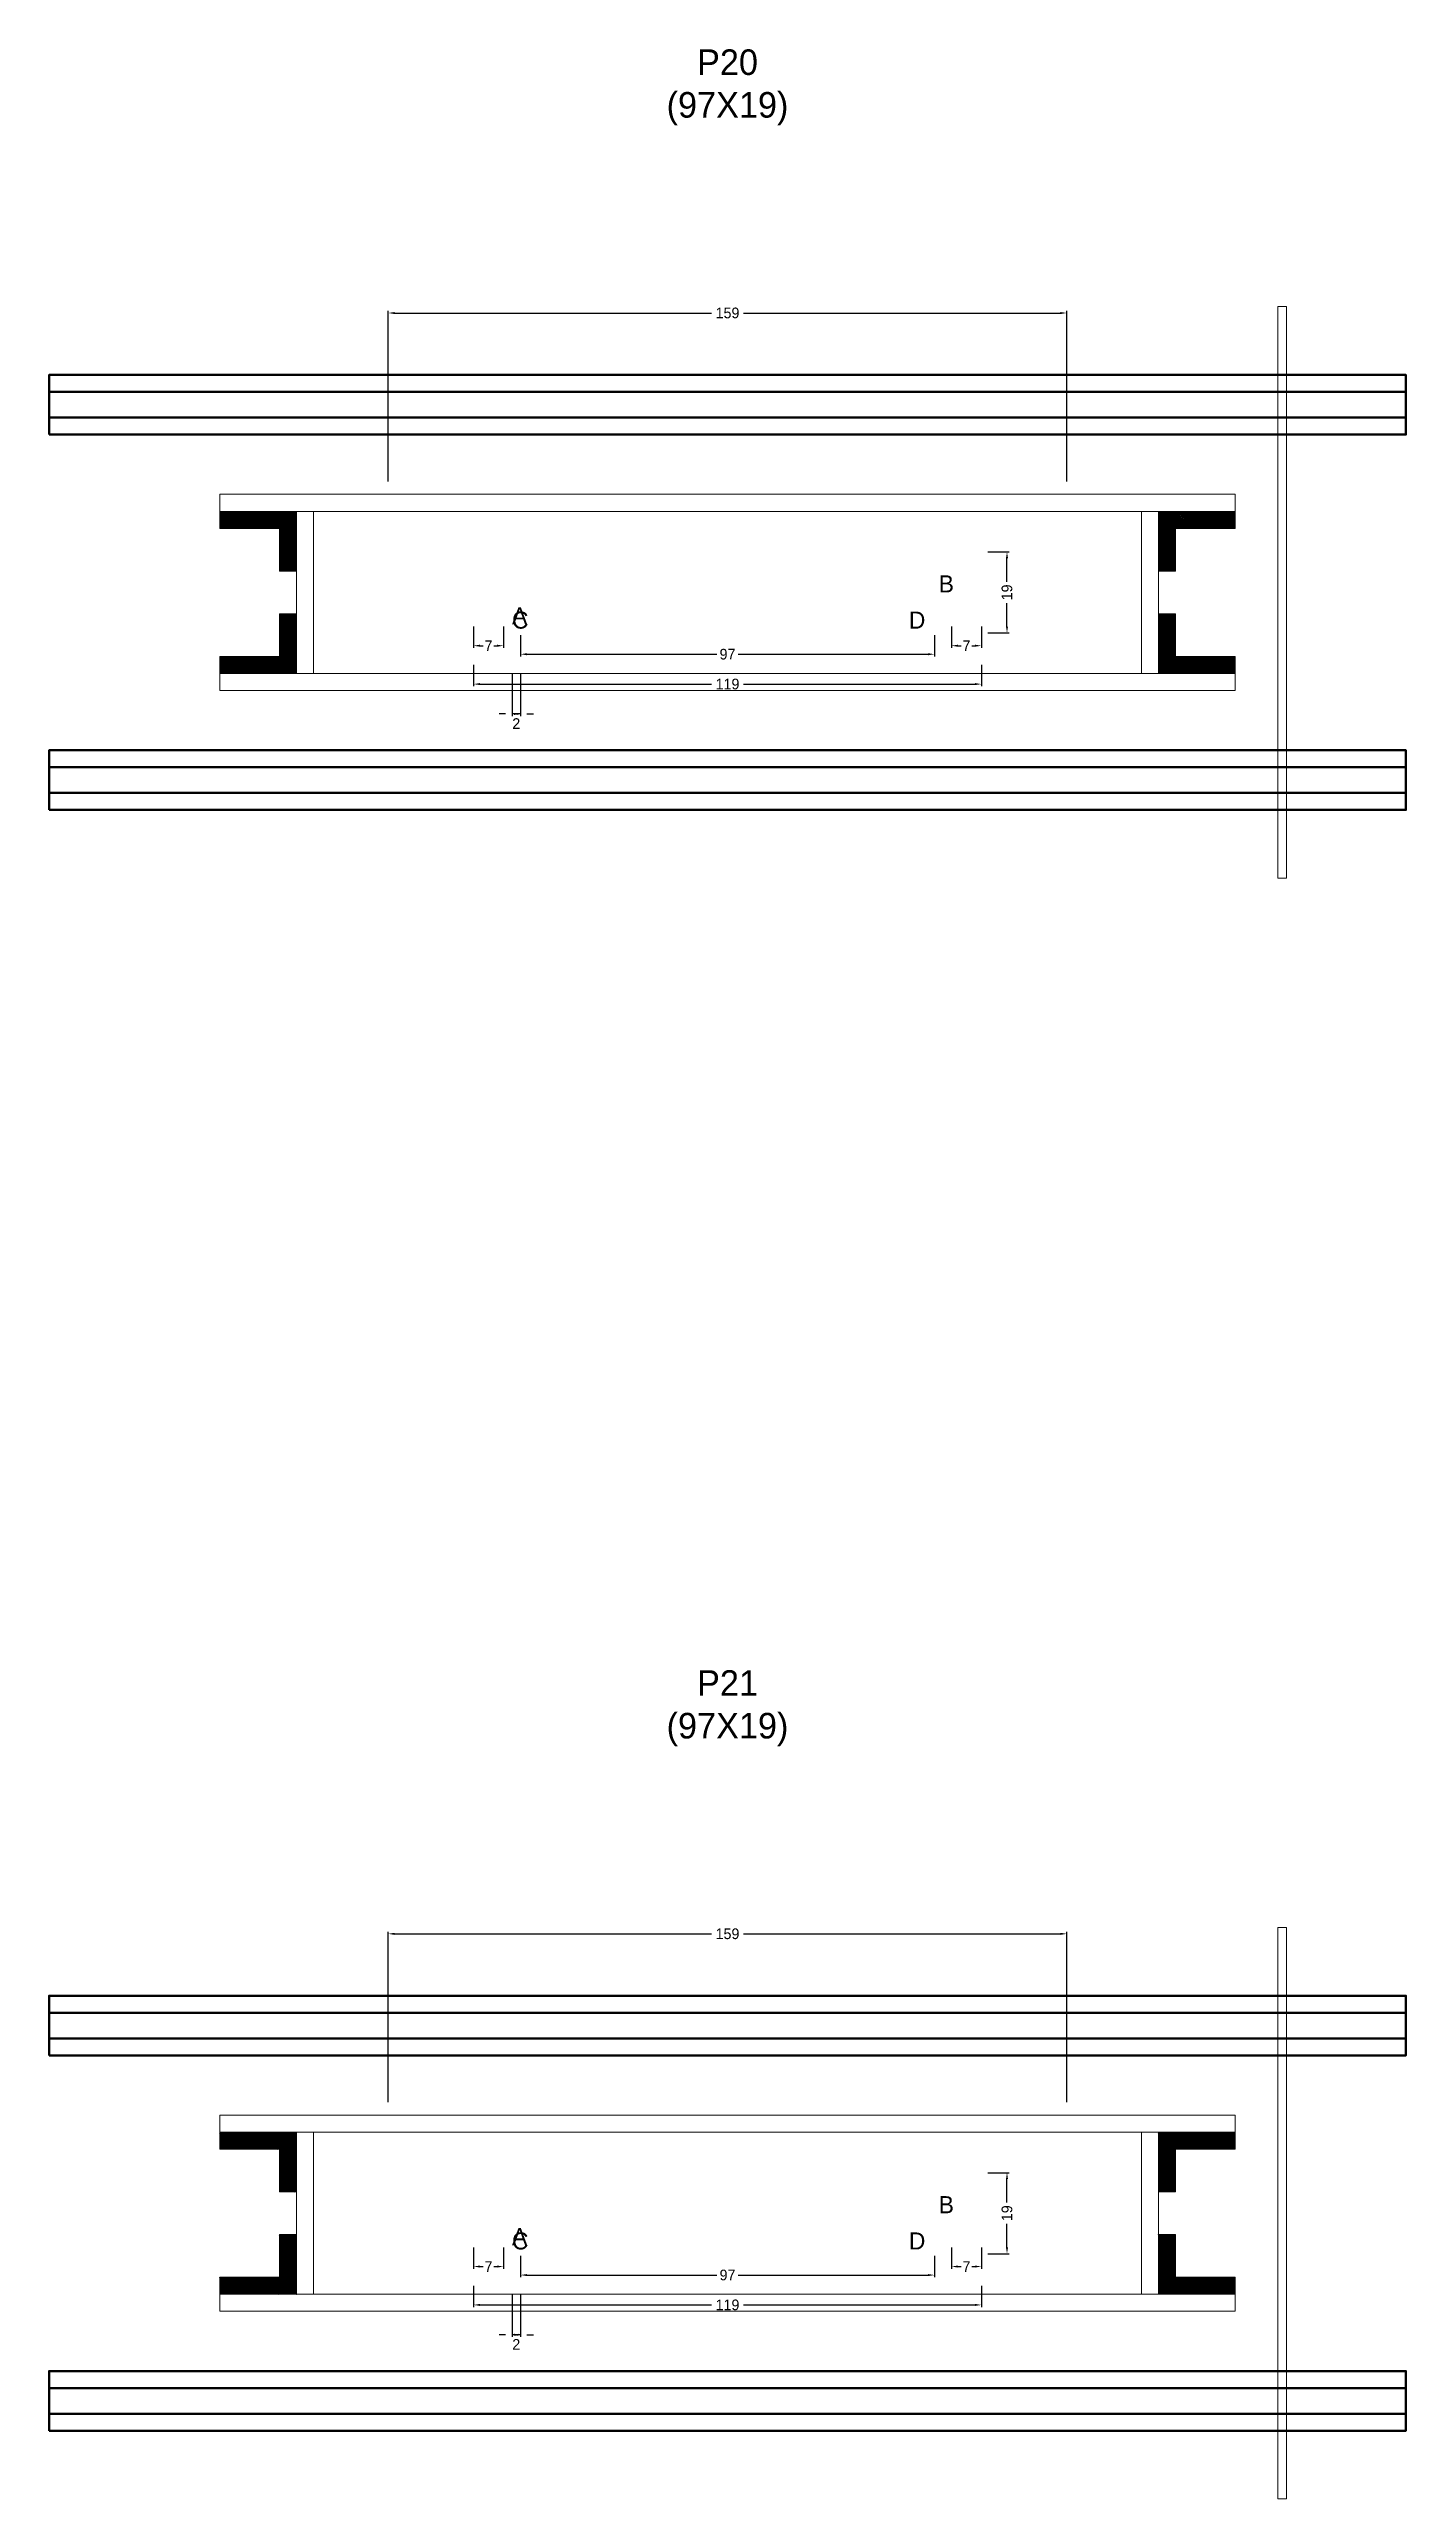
# Model space of a CAD drawing. Header units: centimetres. Extents: x -7000 to 4307, y -13306 to 295.
# Drawn here: x -159 to 159, y -7527 to -6953 of the extents above; entities that cross this region are included whole.
import ezdxf

# ---------------------------------------------------------------- set-up
doc = ezdxf.new("R2010")
doc.units = ezdxf.units.CM
for name, color, linetype in [('COTA', 241, 'Continuous'), ('GRAVATA', 224, 'Continuous'), ('Hachura', 251, 'Continuous'), ('NOMENCLATURA', 7, 'Continuous'), ('SARRAFO', 251, 'Continuous')]:
    doc.layers.add(name, color=color, linetype=linetype)
doc.dimstyles.new('cotax2', dxfattribs={"dimtxt": 2.5, "dimasz": 1.5, "dimexe": 0.5, "dimexo": 0.5, "dimgap": 0.5, "dimtad": 1, "dimcen": 2.5, "dimazin": 3, "dimtfac": 1, "dimtmove": 0, "dimatfit": 3})

msp = doc.modelspace()

# ---------------------------------------------------------------- texts
at = {"layer": 'NOMENCLATURA'}
for s, p in [('B', (49.5, -7080)), ('A', (-50.5, -7087.5)), ('C', (-50.5, -7088.5)), ('D', (42.5, -7088.5)), ('B', (49.5, -7460)), ('A', (-50.5, -7467.5)), ('C', (-50.5, -7468.5)), ('D', (42.5, -7468.5))]:
    msp.add_text(s, height=4, dxfattribs=at).set_placement(p)
at = {"layer": 'NOMENCLATURA', "char_height": 6, "attachment_point": 8}
for s, insert in [('P20\\P(97X19)', (0, -6970.5)), ('P21\\P(97X19)', (0, -7350.5))]:
    msp.add_mtext(s, dxfattribs=dict(at, insert=insert))

# ---------------------------------------------------------------- blocks, each defined once
blk = doc.blocks.new('_CLOSEDFILLED')
at = {"color": 0, "linetype": 'BYBLOCK'}
blk.add_solid([(-1, 0.16), (0, 0), (-1, -0.16)], dxfattribs=at)
blk = doc.blocks.new('*D694')
for p, q in [((-59.5, -7477), (-59.5, -7482)), ((59.5, -7477), (59.5, -7482)), ((-58, -7481.5), (-3.75, -7481.5)), ((3.75, -7481.5), (58, -7481.5))]:
    blk.add_line(p, q)
at = {"layer": 'Defpoints'}
for p in [(-59.5, -7476.5), (59.5, -7476.5), (-59.5, -7481.5)]:
    blk.add_point(p, dxfattribs=at)
at = {"layer": 'COTA', "xscale": 1.5, "yscale": 1.5, "rotation": 180}
blk.add_blockref('_CLOSEDFILLED', (-59.5, -7481.5), dxfattribs=at)
at = {"layer": 'COTA', "xscale": 1.5, "yscale": 1.5}
blk.add_blockref('_CLOSEDFILLED', (59.5, -7481.5), dxfattribs=at)
at = {"layer": 'COTA', "insert": (0, -7481.5), "char_height": 2.5, "attachment_point": 5}
blk.add_mtext('119', dxfattribs=at)
blk = doc.blocks.new('*D695')
for p, q in [((-48.5, -7470), (-48.5, -7475)), ((48.5, -7470), (48.5, -7475)), ((-47, -7474.5), (-2.5, -7474.5)), ((2.5, -7474.5), (47, -7474.5))]:
    blk.add_line(p, q)
at = {"layer": 'Defpoints'}
for p in [(-48.5, -7469.5), (48.5, -7469.5), (-48.5, -7474.5)]:
    blk.add_point(p, dxfattribs=at)
at = {"layer": 'COTA', "xscale": 1.5, "yscale": 1.5, "rotation": 180}
blk.add_blockref('_CLOSEDFILLED', (-48.5, -7474.5), dxfattribs=at)
at = {"layer": 'COTA', "xscale": 1.5, "yscale": 1.5}
blk.add_blockref('_CLOSEDFILLED', (48.5, -7474.5), dxfattribs=at)
at = {"layer": 'COTA', "insert": (0, -7474.5), "char_height": 2.5, "attachment_point": 5}
blk.add_mtext('97', dxfattribs=at)
blk = doc.blocks.new('*D696')
for p, q in [((61, -7450.5), (66, -7450.5)), ((65.5, -7457.5), (65.5, -7452)), ((65.5, -7468), (65.5, -7462.5)), ((61, -7469.5), (66, -7469.5))]:
    blk.add_line(p, q)
at = {"layer": 'Defpoints'}
for p in [(60.5, -7450.5), (60.5, -7469.5), (65.5, -7469.5)]:
    blk.add_point(p, dxfattribs=at)
at = {"layer": 'COTA', "xscale": 1.5, "yscale": 1.5}
for p, rotation in [((65.5, -7450.5), 90), ((65.5, -7469.5), 270)]:
    blk.add_blockref('_CLOSEDFILLED', p, dxfattribs=dict(at, rotation=rotation))
at = {"layer": 'COTA', "insert": (65.5, -7460), "char_height": 2.5, "attachment_point": 5, "rotation": 90}
blk.add_mtext('19', dxfattribs=at)
blk = doc.blocks.new('*D697')
for p, q in [((-59.5, -7468), (-59.5, -7473)), ((-58, -7472.5), (-57.25, -7472.5)), ((-54.75, -7472.5), (-54, -7472.5)), ((-52.5, -7468), (-52.5, -7473))]:
    blk.add_line(p, q)
at = {"layer": 'Defpoints'}
for p in [(-59.5, -7467.5), (-59.5, -7472.5), (-52.5, -7467.5)]:
    blk.add_point(p, dxfattribs=at)
at = {"layer": 'COTA', "xscale": 1.5, "yscale": 1.5, "rotation": 180}
blk.add_blockref('_CLOSEDFILLED', (-59.5, -7472.5), dxfattribs=at)
at = {"layer": 'COTA', "xscale": 1.5, "yscale": 1.5}
blk.add_blockref('_CLOSEDFILLED', (-52.5, -7472.5), dxfattribs=at)
at = {"layer": 'COTA', "insert": (-56, -7472.5), "char_height": 2.5, "attachment_point": 5}
blk.add_mtext('7', dxfattribs=at)
blk = doc.blocks.new('*D698')
for p, q in [((52.5, -7468), (52.5, -7473)), ((54, -7472.5), (54.75, -7472.5)), ((57.25, -7472.5), (58, -7472.5)), ((59.5, -7468), (59.5, -7473))]:
    blk.add_line(p, q)
at = {"layer": 'Defpoints'}
for p in [(52.5, -7467.5), (52.5, -7472.5), (59.5, -7467.5)]:
    blk.add_point(p, dxfattribs=at)
at = {"layer": 'COTA', "xscale": 1.5, "yscale": 1.5, "rotation": 180}
blk.add_blockref('_CLOSEDFILLED', (52.5, -7472.5), dxfattribs=at)
at = {"layer": 'COTA', "xscale": 1.5, "yscale": 1.5}
blk.add_blockref('_CLOSEDFILLED', (59.5, -7472.5), dxfattribs=at)
at = {"layer": 'COTA', "insert": (56, -7472.5), "char_height": 2.5, "attachment_point": 5}
blk.add_mtext('7', dxfattribs=at)
blk = doc.blocks.new('*D699')
for p, q in [((-79.5, -7434), (-79.5, -7394)), ((-78, -7394.5), (-3.75, -7394.5)), ((3.75, -7394.5), (78, -7394.5)), ((79.5, -7434), (79.5, -7394))]:
    blk.add_line(p, q)
at = {"layer": 'Defpoints'}
for p in [(-79.5, -7394.5), (-79.5, -7434.5), (79.5, -7434.5)]:
    blk.add_point(p, dxfattribs=at)
at = {"layer": 'COTA', "xscale": 1.5, "yscale": 1.5, "rotation": 180}
blk.add_blockref('_CLOSEDFILLED', (-79.5, -7394.5), dxfattribs=at)
at = {"layer": 'COTA', "xscale": 1.5, "yscale": 1.5}
blk.add_blockref('_CLOSEDFILLED', (79.5, -7394.5), dxfattribs=at)
at = {"layer": 'COTA', "insert": (0, -7394.5), "char_height": 2.5, "attachment_point": 5}
blk.add_mtext('159', dxfattribs=at)
blk = doc.blocks.new('*D660')
for p, q in [((-59.5, -7097), (-59.5, -7102)), ((59.5, -7097), (59.5, -7102)), ((-58, -7101.5), (-3.75, -7101.5)), ((3.75, -7101.5), (58, -7101.5))]:
    blk.add_line(p, q)
at = {"layer": 'Defpoints'}
for p in [(-59.5, -7096.5), (59.5, -7096.5), (-59.5, -7101.5)]:
    blk.add_point(p, dxfattribs=at)
at = {"layer": 'COTA', "xscale": 1.5, "yscale": 1.5, "rotation": 180}
blk.add_blockref('_CLOSEDFILLED', (-59.5, -7101.5), dxfattribs=at)
at = {"layer": 'COTA', "xscale": 1.5, "yscale": 1.5}
blk.add_blockref('_CLOSEDFILLED', (59.5, -7101.5), dxfattribs=at)
at = {"layer": 'COTA', "insert": (0, -7101.5), "char_height": 2.5, "attachment_point": 5}
blk.add_mtext('119', dxfattribs=at)
blk = doc.blocks.new('*D661')
for p, q in [((-48.5, -7090), (-48.5, -7095)), ((48.5, -7090), (48.5, -7095)), ((-47, -7094.5), (-2.5, -7094.5)), ((2.5, -7094.5), (47, -7094.5))]:
    blk.add_line(p, q)
at = {"layer": 'Defpoints'}
for p in [(-48.5, -7089.5), (48.5, -7089.5), (-48.5, -7094.5)]:
    blk.add_point(p, dxfattribs=at)
at = {"layer": 'COTA', "xscale": 1.5, "yscale": 1.5, "rotation": 180}
blk.add_blockref('_CLOSEDFILLED', (-48.5, -7094.5), dxfattribs=at)
at = {"layer": 'COTA', "xscale": 1.5, "yscale": 1.5}
blk.add_blockref('_CLOSEDFILLED', (48.5, -7094.5), dxfattribs=at)
at = {"layer": 'COTA', "insert": (0, -7094.5), "char_height": 2.5, "attachment_point": 5}
blk.add_mtext('97', dxfattribs=at)
blk = doc.blocks.new('*D662')
for p, q in [((61, -7070.5), (66, -7070.5)), ((65.5, -7077.5), (65.5, -7072)), ((65.5, -7088), (65.5, -7082.5)), ((61, -7089.5), (66, -7089.5))]:
    blk.add_line(p, q)
at = {"layer": 'Defpoints'}
for p in [(60.5, -7070.5), (60.5, -7089.5), (65.5, -7089.5)]:
    blk.add_point(p, dxfattribs=at)
at = {"layer": 'COTA', "xscale": 1.5, "yscale": 1.5}
for p, rotation in [((65.5, -7070.5), 90), ((65.5, -7089.5), 270)]:
    blk.add_blockref('_CLOSEDFILLED', p, dxfattribs=dict(at, rotation=rotation))
at = {"layer": 'COTA', "insert": (65.5, -7080), "char_height": 2.5, "attachment_point": 5, "rotation": 90}
blk.add_mtext('19', dxfattribs=at)
blk = doc.blocks.new('*D663')
for p, q in [((-59.5, -7088), (-59.5, -7093)), ((-52.5, -7088), (-52.5, -7093)), ((-58, -7092.5), (-57.25, -7092.5)), ((-54.75, -7092.5), (-54, -7092.5))]:
    blk.add_line(p, q)
at = {"layer": 'Defpoints'}
for p in [(-59.5, -7087.5), (-52.5, -7087.5), (-59.5, -7092.5)]:
    blk.add_point(p, dxfattribs=at)
at = {"layer": 'COTA', "xscale": 1.5, "yscale": 1.5, "rotation": 180}
blk.add_blockref('_CLOSEDFILLED', (-59.5, -7092.5), dxfattribs=at)
at = {"layer": 'COTA', "xscale": 1.5, "yscale": 1.5}
blk.add_blockref('_CLOSEDFILLED', (-52.5, -7092.5), dxfattribs=at)
at = {"layer": 'COTA', "insert": (-56, -7092.5), "char_height": 2.5, "attachment_point": 5}
blk.add_mtext('7', dxfattribs=at)
blk = doc.blocks.new('*D664')
for p, q in [((52.5, -7088), (52.5, -7093)), ((59.5, -7088), (59.5, -7093)), ((54, -7092.5), (54.75, -7092.5)), ((57.25, -7092.5), (58, -7092.5))]:
    blk.add_line(p, q)
at = {"layer": 'Defpoints'}
for p in [(52.5, -7087.5), (59.5, -7087.5), (52.5, -7092.5)]:
    blk.add_point(p, dxfattribs=at)
at = {"layer": 'COTA', "xscale": 1.5, "yscale": 1.5, "rotation": 180}
blk.add_blockref('_CLOSEDFILLED', (52.5, -7092.5), dxfattribs=at)
at = {"layer": 'COTA', "xscale": 1.5, "yscale": 1.5}
blk.add_blockref('_CLOSEDFILLED', (59.5, -7092.5), dxfattribs=at)
at = {"layer": 'COTA', "insert": (56, -7092.5), "char_height": 2.5, "attachment_point": 5}
blk.add_mtext('7', dxfattribs=at)
blk = doc.blocks.new('*D665')
for p, q in [((-79.5, -7054), (-79.5, -7014)), ((-78, -7014.5), (-3.75, -7014.5)), ((3.75, -7014.5), (78, -7014.5)), ((79.5, -7054), (79.5, -7014))]:
    blk.add_line(p, q)
at = {"layer": 'Defpoints'}
for p in [(-79.5, -7014.5), (-79.5, -7054.5), (79.5, -7054.5)]:
    blk.add_point(p, dxfattribs=at)
at = {"layer": 'COTA', "xscale": 1.5, "yscale": 1.5, "rotation": 180}
blk.add_blockref('_CLOSEDFILLED', (-79.5, -7014.5), dxfattribs=at)
at = {"layer": 'COTA', "xscale": 1.5, "yscale": 1.5}
blk.add_blockref('_CLOSEDFILLED', (79.5, -7014.5), dxfattribs=at)
at = {"layer": 'COTA', "insert": (0, -7014.5), "char_height": 2.5, "attachment_point": 5}
blk.add_mtext('159', dxfattribs=at)

# ---------------------------------------------------------------- dimensions: what is measured, and where the dimension line sits
at = {"layer": 'COTA'}
for base, p1, p2, picture, middle in [((-79.5, -7014.5), (-79.5, -7054.5), (79.5, -7054.5), '*D665', (0, -7014.5)), ((-59.5, -7092.5), (-59.5, -7087.5), (-52.5, -7087.5), '*D663', (-56, -7092.5)), ((52.5, -7092.5), (52.5, -7087.5), (59.5, -7087.5), '*D664', (56, -7092.5)), ((-48.5, -7094.5), (-48.5, -7089.5), (48.5, -7089.5), '*D661', (0, -7094.5)), ((-59.5, -7101.5), (-59.5, -7096.5), (59.5, -7096.5), '*D660', (0, -7101.5)), ((-79.5, -7394.5), (-79.5, -7434.5), (79.5, -7434.5), '*D699', (0, -7394.5)), ((-59.5, -7472.5), (-59.5, -7467.5), (-52.5, -7467.5), '*D697', (-56, -7472.5)), ((-48.5, -7474.5), (-48.5, -7469.5), (48.5, -7469.5), '*D695', (0, -7474.5)), ((52.5, -7472.5), (52.5, -7467.5), (59.5, -7467.5), '*D698', (56, -7472.5)), ((-59.5, -7481.5), (-59.5, -7476.5), (59.5, -7476.5), '*D694', (0, -7481.5))]:
    dim = msp.add_linear_dim(base=base, p1=p1, p2=p2, dimstyle='cotax2', dxfattribs=at)
    dim.commit()
    dim.dimension.update_dxf_attribs({"geometry": picture, "text_midpoint": middle})
for base, p1, p2, picture, middle in [((65.5, -7089.5), (60.5, -7089.5), (60.5, -7070.5), '*D662', (65.5, -7080)), ((65.5, -7469.5), (60.5, -7469.5), (60.5, -7450.5), '*D696', (65.5, -7460))]:
    dim = msp.add_linear_dim(base=base, p1=p1, p2=p2, angle=90, dimstyle='cotax2', dxfattribs=at)
    dim.commit()
    dim.dimension.update_dxf_attribs({"geometry": picture, "text_midpoint": middle})
for base, p1, p2 in [((-48.5, -7108.5), (-48.5, -7098.5), (-50.5, -7098.5)), ((-48.5, -7488.5), (-48.5, -7478.5), (-50.5, -7478.5))]:
    msp.add_linear_dim(base=base, p1=p1, p2=p2, dimstyle='cotax2', dxfattribs=at).render()

# ---------------------------------------------------------------- hatches: boundary and pattern name
at = {"layer": 'SARRAFO'}
h = msp.add_hatch(dxfattribs=at)
h.set_pattern_fill('SOLID', scale=2)
h.paths.add_polyline_path([(-119, -7065), (-105, -7065), (-105, -7061), (-119, -7061)])
h = msp.add_hatch(dxfattribs=at)
h.set_pattern_fill('SOLID', scale=2)
h.paths.add_polyline_path([(-105, -7075), (-101, -7075), (-101, -7061), (-105, -7061)])
h = msp.add_hatch(dxfattribs=at)
h.set_pattern_fill('SOLID', scale=2)
h.paths.add_polyline_path([(101, -7075), (105, -7075), (105, -7061), (101, -7061)])
h = msp.add_hatch(dxfattribs=at)
h.set_pattern_fill('SOLID', scale=2)
h.paths.add_polyline_path([(105, -7065), (119, -7065), (119, -7061), (105, -7061)])
h = msp.add_hatch(dxfattribs=at)
h.set_pattern_fill('SOLID', scale=2)
h.paths.add_polyline_path([(-105, -7099), (-101, -7099), (-101, -7085), (-105, -7085)])
h = msp.add_hatch(dxfattribs=at)
h.set_pattern_fill('SOLID', scale=2)
h.paths.add_polyline_path([(101, -7099), (105, -7099), (105, -7085), (101, -7085)])
h = msp.add_hatch(dxfattribs=at)
h.set_pattern_fill('SOLID', scale=2)
h.paths.add_polyline_path([(-119, -7099), (-105, -7099), (-105, -7095), (-119, -7095)])
h = msp.add_hatch(dxfattribs=at)
h.set_pattern_fill('SOLID', scale=2)
h.paths.add_polyline_path([(105, -7099), (119, -7099), (119, -7095), (105, -7095)])
h = msp.add_hatch(dxfattribs=at)
h.set_pattern_fill('SOLID', scale=2)
h.paths.add_polyline_path([(-119, -7445), (-105, -7445), (-105, -7441), (-119, -7441)])
h = msp.add_hatch(dxfattribs=at)
h.set_pattern_fill('SOLID', scale=2)
h.paths.add_polyline_path([(-105, -7455), (-101, -7455), (-101, -7441), (-105, -7441)])
h = msp.add_hatch(dxfattribs=at)
h.set_pattern_fill('SOLID', scale=2)
h.paths.add_polyline_path([(101, -7455), (105, -7455), (105, -7441), (101, -7441)])
h = msp.add_hatch(dxfattribs=at)
h.set_pattern_fill('SOLID', scale=2)
h.paths.add_polyline_path([(105, -7445), (119, -7445), (119, -7441), (105, -7441)])
h = msp.add_hatch(dxfattribs=at)
h.set_pattern_fill('SOLID', scale=2)
h.paths.add_polyline_path([(-105, -7479), (-101, -7479), (-101, -7465), (-105, -7465)])
h = msp.add_hatch(dxfattribs=at)
h.set_pattern_fill('SOLID', scale=2)
h.paths.add_polyline_path([(101, -7479), (105, -7479), (105, -7465), (101, -7465)])
h = msp.add_hatch(dxfattribs=at)
h.set_pattern_fill('SOLID', scale=2)
h.paths.add_polyline_path([(-119, -7479), (-105, -7479), (-105, -7475), (-119, -7475)])
h = msp.add_hatch(dxfattribs=at)
h.set_pattern_fill('SOLID', scale=2)
h.paths.add_polyline_path([(105, -7479), (119, -7479), (119, -7475), (105, -7475)])

# ---------------------------------------------------------------- linework, layer by layer
at = {"layer": 'GRAVATA', "lineweight": 50}
for points in [[(-159, -7043), (159, -7043), (159, -7029), (-159, -7029)], [(-159, -7039), (159, -7039), (159, -7033), (-159, -7033)], [(-159, -7131), (159, -7131), (159, -7117), (-159, -7117)], [(-159, -7127), (159, -7127), (159, -7121), (-159, -7121)], [(-159, -7423), (159, -7423), (159, -7409), (-159, -7409)], [(-159, -7419), (159, -7419), (159, -7413), (-159, -7413)], [(-159, -7511), (159, -7511), (159, -7497), (-159, -7497)], [(-159, -7507), (159, -7507), (159, -7501), (-159, -7501)]]:
    msp.add_lwpolyline(points, close=True, dxfattribs=at)
at = {"layer": 'Hachura', "lineweight": 13}
for points in [[(129, -7147), (131, -7147), (131, -7013), (129, -7013)], [(129, -7527), (131, -7527), (131, -7393), (129, -7393)]]:
    msp.add_lwpolyline(points, close=True, dxfattribs=at)
at = {"layer": 'Hachura', "lineweight": 18}
for points in [[(-119, -7061), (119, -7061), (119, -7057), (-119, -7057)], [(-101, -7099), (-97, -7099), (-97, -7061), (-101, -7061)], [(97, -7099), (101, -7099), (101, -7061), (97, -7061)], [(-119, -7103), (119, -7103), (119, -7099), (-119, -7099)], [(-119, -7441), (119, -7441), (119, -7437), (-119, -7437)], [(-101, -7479), (-97, -7479), (-97, -7441), (-101, -7441)], [(97, -7479), (101, -7479), (101, -7441), (97, -7441)], [(-119, -7483), (119, -7483), (119, -7479), (-119, -7479)]]:
    msp.add_lwpolyline(points, close=True, dxfattribs=at)
at = {"layer": 'SARRAFO', "lineweight": 13}
for points in [[(-119, -7065), (-105, -7065), (-105, -7061), (-119, -7061)], [(-105, -7075), (-101, -7075), (-101, -7061), (-105, -7061)], [(101, -7075), (105, -7075), (105, -7061), (101, -7061)], [(105, -7065), (119, -7065), (119, -7061), (105, -7061)], [(-105, -7099), (-101, -7099), (-101, -7085), (-105, -7085)], [(101, -7099), (105, -7099), (105, -7085), (101, -7085)], [(-119, -7099), (-105, -7099), (-105, -7095), (-119, -7095)], [(105, -7099), (119, -7099), (119, -7095), (105, -7095)], [(-119, -7445), (-105, -7445), (-105, -7441), (-119, -7441)], [(-105, -7455), (-101, -7455), (-101, -7441), (-105, -7441)], [(101, -7455), (105, -7455), (105, -7441), (101, -7441)], [(105, -7445), (119, -7445), (119, -7441), (105, -7441)], [(-105, -7479), (-101, -7479), (-101, -7465), (-105, -7465)], [(101, -7479), (105, -7479), (105, -7465), (101, -7465)], [(-119, -7479), (-105, -7479), (-105, -7475), (-119, -7475)], [(105, -7479), (119, -7479), (119, -7475), (105, -7475)]]:
    msp.add_lwpolyline(points, close=True, dxfattribs=at)

msp.set_redraw_order([(e.dxf.handle, doc.entitydb.next_handle()) for e in msp.query("TEXT MTEXT ATTDEF DIMENSION ARC_DIMENSION")])  # texts and dimensions are drawn at this point

doc.saveas('drawing.dxf')
